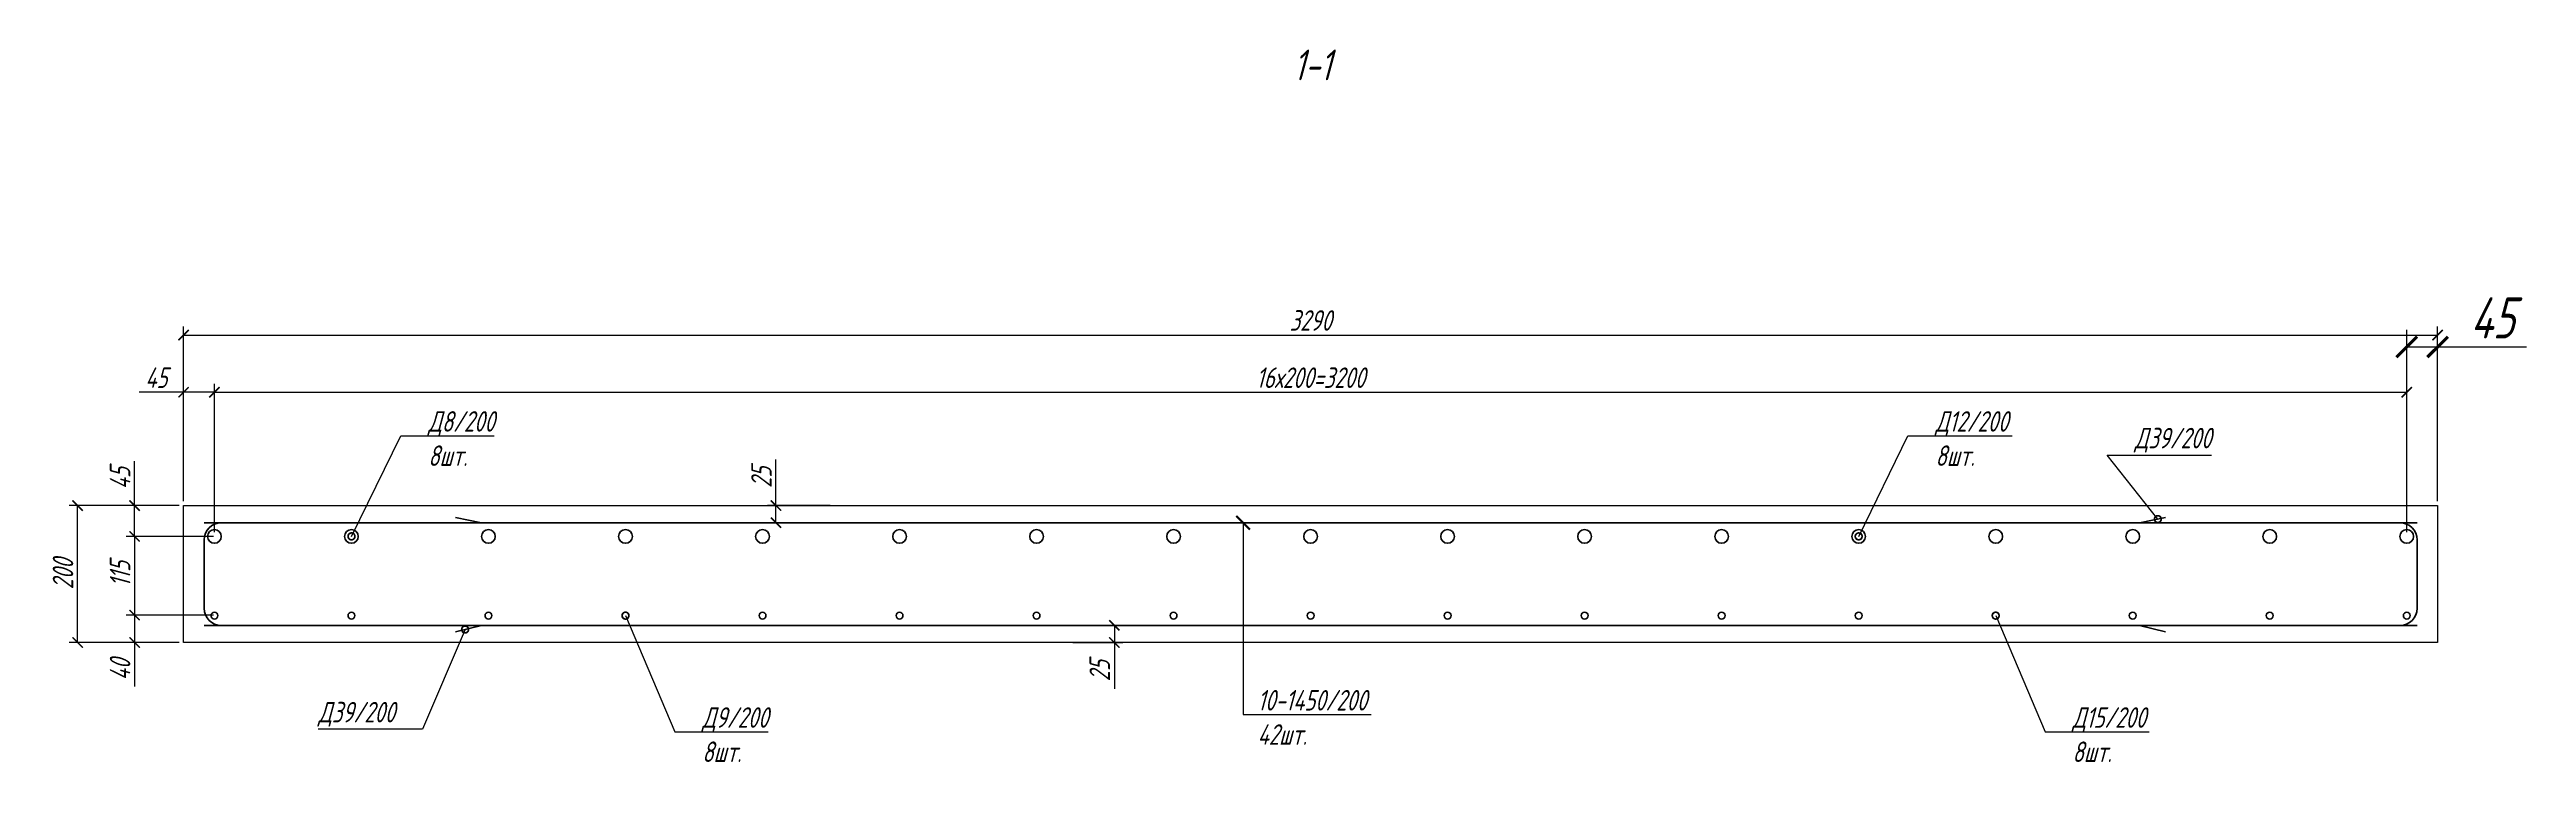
# Model space of a CAD drawing. Header units: millimetres. Extents: x 645 to 249636, y -127504 to 76561.
# Drawn here: x 184220 to 187835, y -8025 to -6975 of the extents above; entities that cross this region are included whole.
import ezdxf
from ezdxf import colors
from ezdxf.entities.mleader import LeaderData, LeaderLine
from ezdxf.math import Vec2, Vec3

# ---------------------------------------------------------------- set-up
doc = ezdxf.new("R2010")
doc.units = ezdxf.units.MM
doc.layers.get('Defpoints').update_dxf_attribs({"color": 8})
doc.layers.add('Обозначение', color=94, linetype='Continuous', lineweight=25)
doc.layers.add('Основная', color=7, linetype='Continuous', lineweight=60)
doc.styles.get("Standard").update_dxf_attribs({"font": 'simplex.shx', "width": 0.7, "oblique": 15, "height": 3})
doc.dimstyles.new('Default', dxfattribs={"dimtxt": 3, "dimasz": 1.5, "dimexe": 1.25, "dimexo": 0.625, "dimtad": 1, "dimdec": 0, "dimtxsty": 'Standard', "dimblk": 'ARCHTICK', "dimcen": 2.5, "dimadec": 0, "dimazin": 0, "dimtfac": 1, "dimtdec": 0, "dimtmove": 0, "dimatfit": 3, "dimfxl": 1, "dimarcsym": 0})

# ---------------------------------------------------------------- blocks, each defined once
blk = doc.blocks.new('_ArchTick')
at = {"color": 0, "linetype": 'ByBlock', "const_width": 0.15}
blk.add_lwpolyline([(-0.5, -0.5), (0.5, 0.5)], dxfattribs=at)
blk = doc.blocks.new('*D744')
at = {"layer": 'Defpoints', "color": 0, "transparency": 16777216}
for p in [(184415.3, -7475.6), (184415.3, -7641.1), (184460.3, -7686.1)]:
    blk.add_point(p, dxfattribs=at)
at = {"layer": 'Обозначение', "color": 0, "lineweight": -2, "transparency": 16777216}
for p, q in [((184415.3, -7475.6), (184350.5, -7475.6)), ((184415.3, -7634.9), (184415.3, -7463.1)), ((184460.3, -7475.6), (184415.3, -7475.6)), ((184460.3, -7679.9), (184460.3, -7463.1))]:
    blk.add_line(p, q, dxfattribs=at)
at = {"layer": 'Обозначение', "color": 0, "lineweight": -2, "transparency": 16777216, "xscale": 15, "yscale": 15, "zscale": 15, "rotation": 180}
blk.add_blockref('_ArchTick', (184415.3, -7475.6), dxfattribs=at)
at = {"layer": 'Обозначение', "color": 0, "lineweight": -2, "transparency": 16777216, "xscale": 15, "yscale": 15, "zscale": 15}
blk.add_blockref('_ArchTick', (184460.3, -7475.6), dxfattribs=at)
at = {"layer": 'Обозначение', "color": 0, "transparency": 16777216, "insert": (184375.4, -7454.3), "char_height": 30, "attachment_point": 5}
blk.add_mtext('45', dxfattribs=at)
blk = doc.blocks.new('*D743')
at = {"layer": 'Defpoints', "color": 0, "transparency": 16777216}
for p in [(187660.3, -7475.6), (184460.3, -7686.1), (187660.3, -7686.1)]:
    blk.add_point(p, dxfattribs=at)
at = {"layer": 'Обозначение', "color": 0, "lineweight": -2, "transparency": 16777216}
for p, q in [((184460.3, -7679.9), (184460.3, -7463.1)), ((184460.3, -7475.6), (187660.3, -7475.6)), ((187660.3, -7679.9), (187660.3, -7463.1))]:
    blk.add_line(p, q, dxfattribs=at)
at = {"layer": 'Обозначение', "color": 0, "lineweight": -2, "transparency": 16777216, "xscale": 15, "yscale": 15, "zscale": 15, "rotation": 180}
blk.add_blockref('_ArchTick', (184460.3, -7475.6), dxfattribs=at)
at = {"layer": 'Обозначение', "color": 0, "lineweight": -2, "transparency": 16777216, "xscale": 15, "yscale": 15, "zscale": 15}
blk.add_blockref('_ArchTick', (187660.3, -7475.6), dxfattribs=at)
at = {"layer": 'Обозначение', "color": 0, "transparency": 16777216, "insert": (186060.3, -7454.3), "char_height": 30, "attachment_point": 5}
blk.add_mtext('16х200=3200', dxfattribs=at)
blk = doc.blocks.new('*D731')
at = {"layer": 'Defpoints', "color": 0, "transparency": 16777216}
for p in [(184343.8, -7641.1), (184415.3, -7641.1), (184465.3, -7686.1)]:
    blk.add_point(p, dxfattribs=at)
at = {"layer": 'Обозначение', "color": 0, "lineweight": -2, "transparency": 16777216}
for p, q in [((184343.8, -7641.1), (184343.8, -7576.3)), ((184409.1, -7641.1), (184331.3, -7641.1)), ((184343.8, -7686.1), (184343.8, -7641.1)), ((184459.1, -7686.1), (184331.3, -7686.1))]:
    blk.add_line(p, q, dxfattribs=at)
at = {"layer": 'Обозначение', "color": 0, "lineweight": -2, "transparency": 16777216, "xscale": 15, "yscale": 15, "zscale": 15}
for p, rotation in [((184343.8, -7641.1), 90), ((184343.8, -7686.1), 270)]:
    blk.add_blockref('_ArchTick', p, dxfattribs=dict(at, rotation=rotation))
at = {"layer": 'Обозначение', "color": 0, "transparency": 16777216, "insert": (184322.6, -7601.2), "char_height": 30, "attachment_point": 5, "rotation": 90}
blk.add_mtext('45', dxfattribs=at)
blk = doc.blocks.new('*D732')
at = {"layer": 'Defpoints', "color": 0, "transparency": 16777216}
for p in [(184465.3, -7686.1), (184343.8, -7801.1), (184465.3, -7801.1)]:
    blk.add_point(p, dxfattribs=at)
at = {"layer": 'Обозначение', "color": 0, "lineweight": -2, "transparency": 16777216}
for p, q in [((184459.1, -7686.1), (184331.3, -7686.1)), ((184343.8, -7686.1), (184343.8, -7801.1)), ((184459.1, -7801.1), (184331.3, -7801.1))]:
    blk.add_line(p, q, dxfattribs=at)
at = {"layer": 'Обозначение', "color": 0, "lineweight": -2, "transparency": 16777216, "xscale": 15, "yscale": 15, "zscale": 15}
for p, rotation in [((184343.8, -7686.1), 90), ((184343.8, -7801.1), 270)]:
    blk.add_blockref('_ArchTick', p, dxfattribs=dict(at, rotation=rotation))
at = {"layer": 'Обозначение', "color": 0, "transparency": 16777216, "insert": (184322.6, -7741.1), "char_height": 30, "attachment_point": 5, "rotation": 90}
blk.add_mtext('115', dxfattribs=at)
blk = doc.blocks.new('*D746')
at = {"layer": 'Defpoints', "color": 0, "transparency": 16777216}
for p in [(184465.3, -7801.1), (184343.8, -7841.1), (184415.3, -7841.1)]:
    blk.add_point(p, dxfattribs=at)
at = {"layer": 'Обозначение', "color": 0, "lineweight": -2, "transparency": 16777216}
for p, q in [((184459.1, -7801.1), (184331.3, -7801.1)), ((184343.8, -7801.1), (184343.8, -7841.1)), ((184409.1, -7841.1), (184331.3, -7841.1)), ((184343.8, -7841.1), (184343.8, -7905.4))]:
    blk.add_line(p, q, dxfattribs=at)
at = {"layer": 'Обозначение', "color": 0, "lineweight": -2, "transparency": 16777216, "xscale": 15, "yscale": 15, "zscale": 15}
for p, rotation in [((184343.8, -7801.1), 90), ((184343.8, -7841.1), 270)]:
    blk.add_blockref('_ArchTick', p, dxfattribs=dict(at, rotation=rotation))
at = {"layer": 'Обозначение', "color": 0, "transparency": 16777216, "insert": (184322.6, -7880.8), "char_height": 30, "attachment_point": 5, "rotation": 90}
blk.add_mtext('40', dxfattribs=at)
blk = doc.blocks.new('*D742')
at = {"layer": 'Defpoints', "color": 0, "transparency": 16777216}
for p in [(187705.3, -7392), (184415.3, -7641.1), (187705.3, -7641.1)]:
    blk.add_point(p, dxfattribs=at)
at = {"layer": 'Обозначение', "color": 0, "lineweight": -2, "transparency": 16777216}
for p, q in [((184415.3, -7634.9), (184415.3, -7379.5)), ((184415.3, -7392), (187705.3, -7392)), ((187705.3, -7634.9), (187705.3, -7379.5))]:
    blk.add_line(p, q, dxfattribs=at)
at = {"layer": 'Обозначение', "color": 0, "lineweight": -2, "transparency": 16777216, "xscale": 15, "yscale": 15, "zscale": 15, "rotation": 180}
blk.add_blockref('_ArchTick', (184415.3, -7392), dxfattribs=at)
at = {"layer": 'Обозначение', "color": 0, "lineweight": -2, "transparency": 16777216, "xscale": 15, "yscale": 15, "zscale": 15}
blk.add_blockref('_ArchTick', (187705.3, -7392), dxfattribs=at)
at = {"layer": 'Обозначение', "color": 0, "transparency": 16777216, "insert": (186060.3, -7370.7), "char_height": 30, "attachment_point": 5}
blk.add_mtext('3290', dxfattribs=at)
blk = doc.blocks.new('*D745')
at = {"layer": 'Defpoints', "color": 0, "transparency": 16777216}
for p in [(184260.6, -7641.1), (184415.3, -7641.1), (184415.3, -7841.1)]:
    blk.add_point(p, dxfattribs=at)
at = {"layer": 'Обозначение', "color": 0, "lineweight": -2, "transparency": 16777216}
for p, q in [((184409.1, -7641.1), (184248.1, -7641.1)), ((184260.6, -7841.1), (184260.6, -7641.1)), ((184409.1, -7841.1), (184248.1, -7841.1))]:
    blk.add_line(p, q, dxfattribs=at)
at = {"layer": 'Обозначение', "color": 0, "lineweight": -2, "transparency": 16777216, "xscale": 15, "yscale": 15, "zscale": 15}
for p, rotation in [((184260.6, -7641.1), 90), ((184260.6, -7841.1), 270)]:
    blk.add_blockref('_ArchTick', p, dxfattribs=dict(at, rotation=rotation))
at = {"layer": 'Обозначение', "color": 0, "transparency": 16777216, "insert": (184239.3, -7741.1), "char_height": 30, "attachment_point": 5, "rotation": 90}
blk.add_mtext('200', dxfattribs=at)
blk = doc.blocks.new('_DotSmall')
at = {"color": 0, "linetype": 'ByBlock', "const_width": 0.5}
blk.add_lwpolyline([(-0.0625, 0, 1), (0.0625, 0, 1)], format="xyb", close=True, dxfattribs=at)
blk = doc.blocks.new('*U725')
at = {"layer": 'Основная', "color": 2}
blk.add_circle((0, 0), 10, dxfattribs=at)
blk = doc.blocks.new('*U726')
at = {"layer": 'Основная', "color": 0, "linetype": 'ByBlock', "lineweight": -2, "transparency": 16777216}
for p in [(0, 0), (200, 0), (400, 0), (600, 0), (800, 0), (1000, 0), (1200, 0), (1400, 0), (1600, 0), (1800, 0), (2000, 0), (2200, 0), (2400, 0), (2600, 0), (2800, 0), (3000, 0), (3200, 0)]:
    blk.add_blockref('*U725', p, dxfattribs=at)
blk = doc.blocks.new('*U727')
at = {"layer": 'Основная', "color": 4}
blk.add_circle((0, 0), 5, dxfattribs=at)
blk = doc.blocks.new('*U728')
at = {"layer": 'Основная', "color": 0, "linetype": 'ByBlock', "lineweight": -2, "transparency": 16777216}
for p in [(0, 0), (200, 0), (400, 0), (600, 0), (800, 0), (1000, 0), (1200, 0), (1400, 0), (1600, 0), (1800, 0), (2000, 0), (2200, 0), (2400, 0), (2600, 0), (2800, 0), (3000, 0), (3200, 0)]:
    blk.add_blockref('*U727', p, dxfattribs=at)
blk = doc.blocks.new('*D752')
at = {"layer": 'Defpoints', "color": 0, "transparency": 16777216}
for p in [(185707, -7816.1), (185707, -7841.1), (185773.9, -7841.1)]:
    blk.add_point(p, dxfattribs=at)
at = {"layer": 'Обозначение', "color": 0, "lineweight": -2, "transparency": 16777216}
for p, q in [((185713.2, -7816.1), (185786.4, -7816.1)), ((185713.2, -7841.1), (185786.4, -7841.1)), ((185773.9, -7816.1), (185773.9, -7841.1)), ((185773.9, -7841.1), (185773.9, -7908.6))]:
    blk.add_line(p, q, dxfattribs=at)
at = {"layer": 'Обозначение', "color": 0, "lineweight": -2, "transparency": 16777216, "xscale": 15, "yscale": 15, "zscale": 15}
for p, rotation in [((185773.9, -7816.1), 90), ((185773.9, -7841.1), 270)]:
    blk.add_blockref('_ArchTick', p, dxfattribs=dict(at, rotation=rotation))
at = {"layer": 'Обозначение', "color": 0, "transparency": 16777216, "insert": (185752.6, -7882.4), "char_height": 30, "attachment_point": 5, "rotation": 90}
blk.add_mtext('25', dxfattribs=at)
blk = doc.blocks.new('*D753')
at = {"layer": 'Defpoints', "color": 0, "transparency": 16777216}
for p in [(185280, -7641.1), (185365.3, -7641.1), (185365.3, -7666.1)]:
    blk.add_point(p, dxfattribs=at)
at = {"layer": 'Обозначение', "color": 0, "lineweight": -2, "transparency": 16777216}
for p, q in [((185280, -7641.1), (185280, -7573.6)), ((185359.1, -7641.1), (185267.5, -7641.1)), ((185280, -7666.1), (185280, -7641.1)), ((185359.1, -7666.1), (185267.5, -7666.1))]:
    blk.add_line(p, q, dxfattribs=at)
at = {"layer": 'Обозначение', "color": 0, "lineweight": -2, "transparency": 16777216, "xscale": 15, "yscale": 15, "zscale": 15}
for p, rotation in [((185280, -7641.1), 90), ((185280, -7666.1), 270)]:
    blk.add_blockref('_ArchTick', p, dxfattribs=dict(at, rotation=rotation))
at = {"layer": 'Обозначение', "color": 0, "transparency": 16777216, "insert": (185258.8, -7599.8), "char_height": 30, "attachment_point": 5, "rotation": 90}
blk.add_mtext('25', dxfattribs=at)
blk = doc.blocks.new('*D1085')
at = {"layer": 'Defpoints', "color": 0, "transparency": 16777216}
for p in [(187705.3, -7409.4), (187705.3, -7641.1), (187660.3, -7686.1)]:
    blk.add_point(p, dxfattribs=at)
at = {"layer": 'Обозначение', "color": 0, "lineweight": -2, "transparency": 16777216}
for p, q in [((187660.3, -7673.6), (187660.3, -7384.4)), ((187660.3, -7409.4), (187705.3, -7409.4)), ((187705.3, -7628.6), (187705.3, -7384.4)), ((187705.3, -7409.4), (187835, -7409.4))]:
    blk.add_line(p, q, dxfattribs=at)
at = {"layer": 'Обозначение', "color": 0, "lineweight": -2, "transparency": 16777216, "xscale": 30, "yscale": 30, "zscale": 30, "rotation": 180}
blk.add_blockref('_ArchTick', (187660.3, -7409.4), dxfattribs=at)
at = {"layer": 'Обозначение', "color": 0, "lineweight": -2, "transparency": 16777216, "xscale": 30, "yscale": 30, "zscale": 30}
blk.add_blockref('_ArchTick', (187705.3, -7409.4), dxfattribs=at)
at = {"layer": 'Обозначение', "color": 0, "transparency": 16777216, "insert": (187785.2, -7366.9), "char_height": 60, "attachment_point": 5}
blk.add_mtext('45', dxfattribs=at)

msp = doc.modelspace()

# ---------------------------------------------------------------- linework, layer by layer
at = {"layer": 'Обозначение'}
msp.add_lwpolyline([(184415.332, -7641.111), (187705.332, -7641.111), (187705.332, -7841.111), (184415.332, -7841.111)], close=True, dxfattribs=at)
at = {"layer": 'Основная'}
for points in [[(184812.282, -7658.655), (184850.332, -7666.111), (184470.332, -7666.111, 0.41421356), (184445.332, -7691.111), (184445.332, -7791.111, 0.41421356), (184470.332, -7816.111), (184850.332, -7816.111), (184812.282, -7825.578)], [(187308.381, -7658.655), (187270.332, -7666.111), (187650.332, -7666.111, -0.41421356), (187675.332, -7691.111), (187675.332, -7791.111, -0.41421356), (187650.332, -7816.111), (187270.332, -7816.111), (187308.381, -7825.578)]]:
    msp.add_lwpolyline(points, format="xyb", dxfattribs=at)
for points in [[(184445.332, -7666.111), (187675.332, -7666.111)], [(187675.332, -7816.111), (184445.332, -7816.111)]]:
    msp.add_lwpolyline(points, dxfattribs=at)

# ---------------------------------------------------------------- block references
at = {"layer": 'Основная', "color": 2}
for name, p in [('*U726', (184460.332, -7686.111)), ('*U728', (184460.332, -7801.882))]:
    msp.add_blockref(name, p, dxfattribs=at)

# ---------------------------------------------------------------- texts
at = {"layer": 'Обозначение', "insert": (186035.059, -6974.912), "char_height": 45, "width": 263.07883, "attachment_point": 1}
msp.add_mtext('1-1', dxfattribs=at)

# ---------------------------------------------------------------- dimensions: what is measured, and where the dimension line sits
at = {"layer": 'Обозначение'}
for base, p1, p2, picture, middle in [((187705.332, -7409.373), (187660.332, -7686.111), (187705.332, -7641.111), '*D1085', (187785.191, -7366.873)), ((187705.332, -7391.994), (184415.332, -7641.111), (187705.332, -7641.111), '*D742', (186060.332, -7370.744)), ((184415.332, -7475.57), (184460.332, -7686.111), (184415.332, -7641.111), '*D744', (184375.402, -7454.32))]:
    dim = msp.add_linear_dim(base=base, p1=p1, p2=p2, dimstyle='Default', dxfattribs=at)
    dim.commit()
    dim.dimension.update_dxf_attribs({"geometry": picture, "text_midpoint": middle})
dim = msp.add_linear_dim(base=(187660.332, -7475.57), p1=(184460.332, -7686.111), p2=(187660.332, -7686.111), text='16х200=<>', dimstyle='Default', dxfattribs=at)
dim.commit()
dim.dimension.update_dxf_attribs({"geometry": '*D743', "text_midpoint": (186060.332, -7454.32)})
for base, p1, p2, picture, middle in [((184343.82, -7641.111), (184465.332, -7686.111), (184415.332, -7641.111), '*D731', (184322.57, -7601.182)), ((185280.023, -7641.111), (185365.332, -7666.111), (185365.332, -7641.111), '*D753', (185258.773, -7599.842)), ((184260.59, -7641.111), (184415.332, -7841.111), (184415.332, -7641.111), '*D745', (184239.34, -7741.111)), ((184343.82, -7841.111), (184465.332, -7801.111), (184415.332, -7841.111), '*D746', (184322.57, -7880.775)), ((185773.896, -7841.111), (185706.977, -7816.111), (185706.977, -7841.111), '*D752', (185752.646, -7882.38))]:
    dim = msp.add_linear_dim(base=base, p1=p1, p2=p2, angle=90, dimstyle='Default', dxfattribs=at)
    dim.commit()
    dim.dimension.update_dxf_attribs({"geometry": picture, "text_midpoint": middle})
dim = msp.add_linear_dim(base=(184343.82, -7801.111), p1=(184465.332, -7686.111), p2=(184465.332, -7801.111), angle=90, dimstyle='Default', dxfattribs=at)
dim.commit()
dim.dimension.update_dxf_attribs({"geometry": '*D732', "text_midpoint": (184343.82, -7741.111), "dimtype": 160})

# ---------------------------------------------------------------- leaders
ml = msp.add_multileader_mtext('Standard', dxfattribs=at)
ml.set_content('Д8/200^J8шт.', color=256)
ml.set_leader_properties()
ml.set_arrow_properties(name='DOTSMALL')
ml.build(insert=Vec2(0, 0))
ml.multileader.update_dxf_attribs({"text_left_attachment_type": 6, "text_right_attachment_type": 6, "dogleg_length": 2, "arrow_head_size": 20, "scale": 10})
ctx = ml.context
ctx.base_point, ctx.scale, ctx.char_height, ctx.arrow_head_size, ctx.landing_gap_size, ctx.plane_origin = Vec3(184752.351, -7539.188), 10, 30, 20, 20, Vec3(184860.371, -7681.111)
ctx.left_attachment, ctx.right_attachment = 6, 6
notes = []
notes.append((ctx, [(1, (1, 1, 0), (184732.351, -7539.188), (1, 0), 20, [(0, [(184660.371, -7686.111)], 0, [])])]))
ctx.mtext.insert, ctx.mtext.flow_direction = Vec3(184772.351, -7503.188), 5
ml = msp.add_multileader_mtext('Standard', dxfattribs=at)
ml.set_content('Д12/200^J8шт.', color=256)
ml.set_leader_properties()
ml.set_arrow_properties(name='DOTSMALL')
ml.build(insert=Vec2(0, 0))
ml.multileader.update_dxf_attribs({"text_left_attachment_type": 6, "text_right_attachment_type": 6, "dogleg_length": 2, "arrow_head_size": 20, "scale": 10})
ctx = ml.context
ctx.base_point, ctx.scale, ctx.char_height, ctx.arrow_head_size, ctx.landing_gap_size, ctx.plane_origin = Vec3(186952.312, -7539.188), 10, 30, 20, 20, Vec3(187060.332, -7681.111)
ctx.left_attachment, ctx.right_attachment = 6, 6
notes.append((ctx, [(1, (1, 1, 0), (186932.312, -7539.188), (1, 0), 20, [(0, [(186860.332, -7686.111)], 0, [])])]))
ctx.mtext.insert, ctx.mtext.flow_direction = Vec3(186972.312, -7503.188), 5
ml = msp.add_multileader_mtext('Standard', dxfattribs=at)
ml.set_content('Д39/200', color=256)
ml.set_leader_properties()
ml.set_arrow_properties(name='DOTSMALL')
ml.build(insert=Vec2(0, 0))
ml.multileader.update_dxf_attribs({"text_left_attachment_type": 6, "text_right_attachment_type": 6, "dogleg_length": 2, "arrow_head_size": 20, "scale": 10})
ctx = ml.context
ctx.base_point, ctx.scale, ctx.char_height, ctx.arrow_head_size, ctx.landing_gap_size, ctx.plane_origin = Vec3(187243.131, -7567.536), 10, 30, 20, 20, Vec3(186958.063, -7656.162)
ctx.left_attachment, ctx.right_attachment = 6, 6
notes.append((ctx, [(0, (1, 1, 0), (187223.131, -7567.536), (1, 0), 20, [(0, [(187296.95, -7660.895)], 0, [])])]))
ctx.mtext.insert, ctx.mtext.flow_direction = Vec3(187263.131, -7527.536), 5
ml = msp.add_multileader_mtext('Standard', dxfattribs=at)
ml.set_content('10-1450/200^J42шт.', color=256)
ml.set_leader_properties()
ml.set_arrow_properties(name='ARCHTICK')
ml.build(insert=Vec2(0, 0))
ml.multileader.update_dxf_attribs({"text_left_attachment_type": 6, "text_right_attachment_type": 6, "dogleg_length": 2, "arrow_head_size": 20, "scale": 10})
ctx = ml.context
ctx.base_point, ctx.scale, ctx.char_height, ctx.arrow_head_size, ctx.landing_gap_size, ctx.plane_origin = Vec3(185962.811, -7946.505), 10, 30, 20, 20, Vec3(185961.811, -7676.111)
ctx.left_attachment, ctx.right_attachment = 6, 6
notes.append((ctx, [(0, (1, 1, 0), (185961.811, -7946.505), (1, 0), 1, [(1, [(185961.811, -7666.111), (185961.811, -7816.111)], 0, [])])]))
ctx.mtext.insert, ctx.mtext.flow_direction = Vec3(185982.811, -7910.505), 5
ml = msp.add_multileader_mtext('Standard', dxfattribs=at)
ml.set_content('Д9/200^J8шт.', color=256)
ml.set_leader_properties()
ml.set_arrow_properties(name='DOTSMALL')
ml.build(insert=Vec2(0, 0))
ml.multileader.update_dxf_attribs({"text_left_attachment_type": 6, "text_right_attachment_type": 6, "dogleg_length": 2, "arrow_head_size": 20, "scale": 10})
ctx = ml.context
ctx.base_point, ctx.scale, ctx.char_height, ctx.arrow_head_size, ctx.landing_gap_size, ctx.plane_origin = Vec3(185152.312, -7971.707), 10, 30, 20, 20, Vec3(185260.332, -7781.111)
ctx.left_attachment, ctx.right_attachment = 6, 6
notes.append((ctx, [(1, (1, 1, 0), (185132.312, -7971.707), (1, 0), 20, [(0, [(185060.332, -7801.882)], 0, [])])]))
ctx.mtext.insert, ctx.mtext.flow_direction = Vec3(185172.312, -7935.707), 5
ml = msp.add_multileader_mtext('Standard', dxfattribs=at)
ml.set_content('Д15/200^J8шт.', color=256)
ml.set_leader_properties()
ml.set_arrow_properties(name='DOTSMALL')
ml.build(insert=Vec2(0, 0))
ml.multileader.update_dxf_attribs({"text_left_attachment_type": 6, "text_right_attachment_type": 6, "dogleg_length": 2, "arrow_head_size": 20, "scale": 10})
ctx = ml.context
ctx.base_point, ctx.scale, ctx.char_height, ctx.arrow_head_size, ctx.landing_gap_size, ctx.plane_origin = Vec3(187152.312, -7971.707), 10, 30, 20, 20, Vec3(187260.332, -7781.111)
ctx.left_attachment, ctx.right_attachment = 6, 6
notes.append((ctx, [(1, (1, 1, 0), (187132.312, -7971.707), (1, 0), 20, [(0, [(187060.332, -7801.882)], 0, [])])]))
ctx.mtext.insert, ctx.mtext.flow_direction = Vec3(187172.312, -7935.707), 5
ml = msp.add_multileader_mtext('Standard', dxfattribs=at)
ml.set_content('Д39/200', color=256)
ml.set_leader_properties()
ml.set_arrow_properties(name='DOTSMALL')
ml.build(insert=Vec2(0, 0))
ml.multileader.update_dxf_attribs({"text_left_attachment_type": 6, "text_right_attachment_type": 6, "dogleg_length": 2, "arrow_head_size": 20, "scale": 10})
ctx = ml.context
ctx.base_point, ctx.scale, ctx.char_height, ctx.arrow_head_size, ctx.landing_gap_size, ctx.plane_origin = Vec3(184558.775, -7967.893), 10, 30, 20, 20, Vec3(184492.42, -7816.111)
ctx.left_attachment, ctx.right_attachment, ctx.text_align_type = 6, 6, 2
notes.append((ctx, [(1, (1, 1, 0), (184763.814, -7967.893), (-1, 0), 20, [(0, [(184826.221, -7822.11)], 0, [])])]))
ctx.mtext.insert, ctx.mtext.alignment, ctx.mtext.flow_direction = Vec3(184723.814, -7927.893), 3, 5
for ctx, leaders in notes:
    for number, flags, end, landing, length, lines in leaders:
        leader = LeaderData()
        leader.index, (leader.has_last_leader_line, leader.has_dogleg_vector, leader.attachment_direction) = number, flags
        leader.last_leader_point, leader.dogleg_vector, leader.dogleg_length = Vec3(end), Vec3(landing), length
        for number, points, colour, breaks in lines:
            line = LeaderLine()
            line.index, line.vertices, line.color, line.breaks = number, Vec3.list(points), colors.encode_raw_color(colour), breaks
            leader.lines.append(line)
        ctx.leaders.append(leader)

doc.saveas('drawing.dxf')
